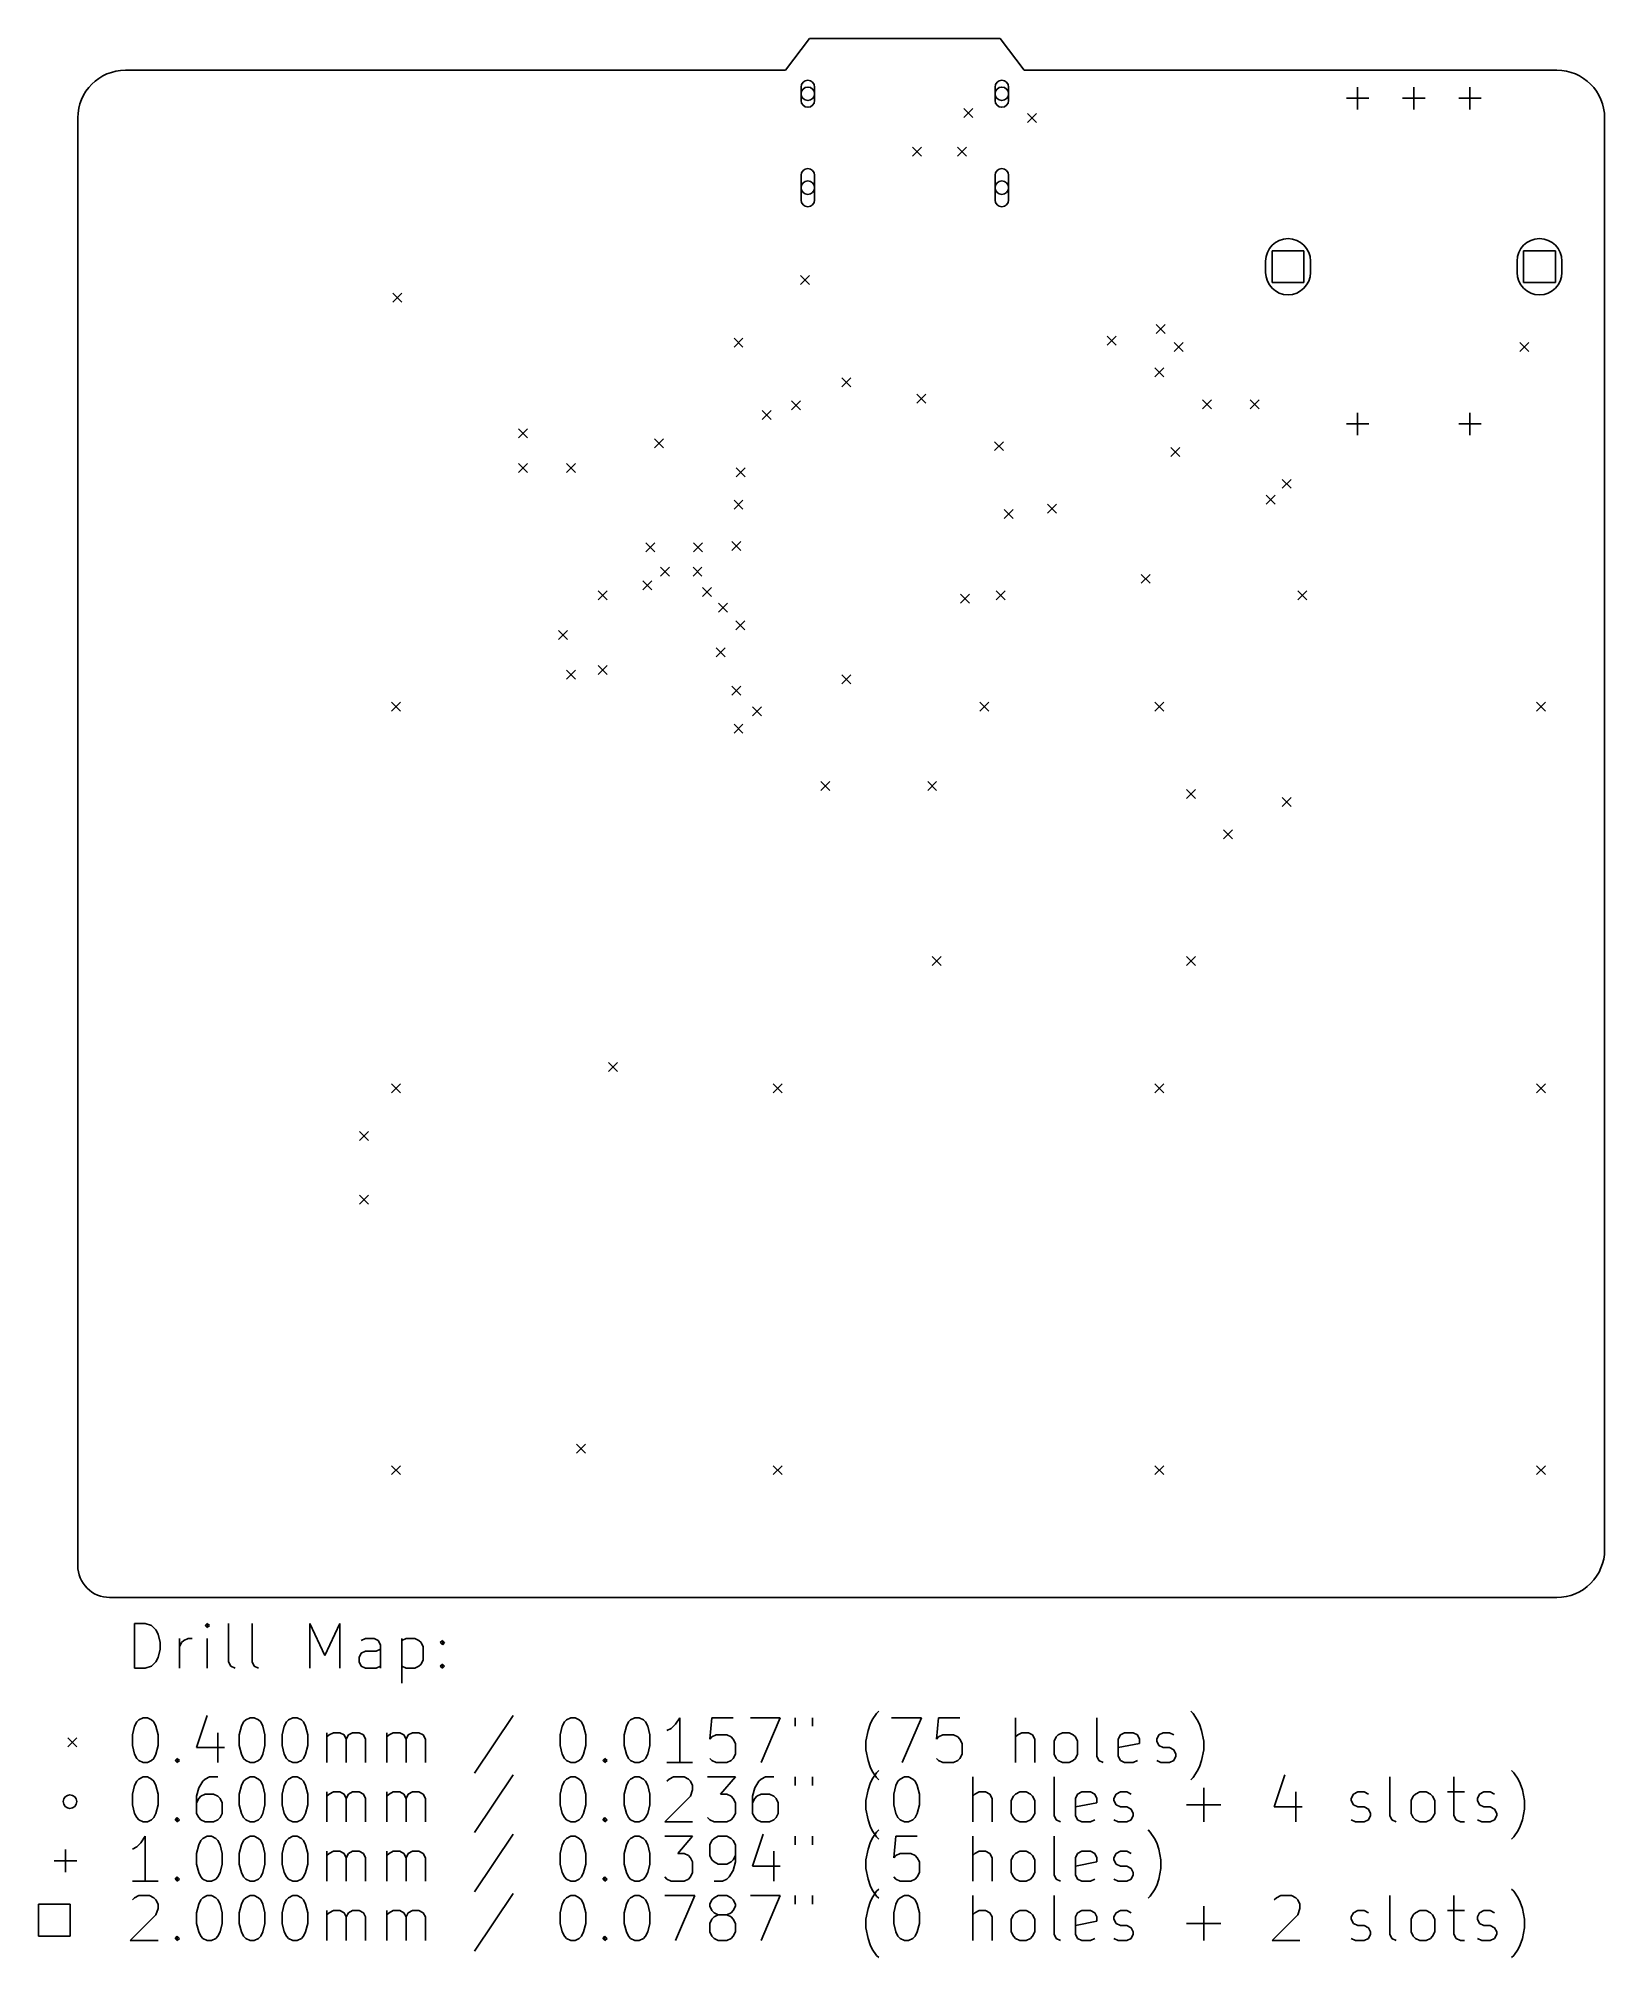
# Model space of a CAD drawing. Extents: x 72.6 to 142.4, y -98.9 to -13.5.
import ezdxf

# ---------------------------------------------------------------- set-up
doc = ezdxf.new("R2010")
doc.units = 0
doc.layers.add('BLACK', color=7, linetype='CONTINUOUS')

msp = doc.modelspace()

# ---------------------------------------------------------------- linework, layer by layer
at = {"layer": 'BLACK', "linetype": 'CONTINUOUS'}
for p, q in [((105.896, -14.875), (106.958, -13.4583)), ((106.958, -13.4583), (115.458, -13.4583)), ((115.458, -13.4583), (116.521, -14.875)), ((76.5, -14.875), (105.542, -14.875)), ((105.896, -14.875), (105.542, -14.875)), ((116.875, -14.875), (116.521, -14.875)), ((116.875, -14.875), (140.25, -14.875)), ((106.588, -15.625), (106.588, -16.225)), ((107.188, -15.625), (107.188, -16.225)), ((115.228, -15.625), (115.228, -16.225)), ((115.828, -15.625), (115.828, -16.225)), ((130.875, -16.125), (131.875, -16.125)), ((131.375, -15.625), (131.375, -16.625)), ((133.375, -16.125), (134.375, -16.125)), ((133.875, -15.625), (133.875, -16.625)), ((135.875, -16.125), (136.875, -16.125)), ((136.375, -15.625), (136.375, -16.625)), ((74.375, -81.4583), (74.375, -17)), ((113.842, -16.5755), (114.242, -16.9755)), ((114.242, -16.5755), (113.842, -16.9755)), ((116.675, -16.8), (117.075, -17.2)), ((117.075, -16.8), (116.675, -17.2)), ((142.375, -17), (142.375, -80.75)), ((111.55, -18.3), (111.95, -18.7)), ((111.95, -18.3), (111.55, -18.7)), ((113.55, -18.3), (113.95, -18.7)), ((113.95, -18.3), (113.55, -18.7)), ((106.588, -19.555), (106.588, -20.655)), ((107.188, -19.555), (107.188, -20.655)), ((115.228, -19.555), (115.228, -20.655)), ((115.828, -19.555), (115.828, -20.655)), ((128.982, -22.9179), (127.568, -22.9179)), ((127.568, -22.9179), (127.568, -24.3321)), ((128.982, -24.3321), (128.982, -22.9179)), ((140.182, -22.9179), (138.768, -22.9179)), ((138.768, -22.9179), (138.768, -24.3321)), ((140.182, -24.3321), (140.182, -22.9179)), ((127.275, -23.375), (127.275, -23.875)), ((129.275, -23.375), (129.275, -23.875)), ((138.475, -23.375), (138.475, -23.875)), ((140.475, -23.375), (140.475, -23.875)), ((106.56, -24.02), (106.96, -24.42)), ((106.96, -24.02), (106.56, -24.42)), ((127.568, -24.3321), (128.982, -24.3321)), ((138.768, -24.3321), (140.182, -24.3321)), ((88.4, -24.8), (88.8, -25.2)), ((88.8, -24.8), (88.4, -25.2)), ((122.4, -26.2), (122.8, -26.6)), ((122.8, -26.2), (122.4, -26.6)), ((103.6, -26.8), (104, -27.2)), ((104, -26.8), (103.6, -27.2)), ((120.217, -26.7167), (120.617, -27.1167)), ((120.617, -26.7167), (120.217, -27.1167)), ((123.2, -27), (123.6, -27.4)), ((123.6, -27), (123.2, -27.4)), ((138.6, -27), (139, -27.4)), ((139, -27), (138.6, -27.4)), ((122.342, -28.1333), (122.742, -28.5333)), ((122.742, -28.1333), (122.342, -28.5333)), ((108.4, -28.5755), (108.8, -28.9755)), ((108.8, -28.5755), (108.4, -28.9755)), ((106.156, -29.5908), (106.556, -29.9908)), ((106.556, -29.5908), (106.156, -29.9908)), ((111.739, -29.3), (112.139, -29.7)), ((112.139, -29.3), (111.739, -29.7)), ((124.467, -29.55), (124.867, -29.95)), ((124.867, -29.55), (124.467, -29.95)), ((126.592, -29.55), (126.992, -29.95)), ((126.992, -29.55), (126.592, -29.95)), ((104.849, -30.02), (105.249, -30.42)), ((105.249, -30.02), (104.849, -30.42)), ((130.875, -30.625), (131.875, -30.625)), ((131.375, -30.125), (131.375, -31.125)), ((135.875, -30.625), (136.875, -30.625)), ((136.375, -30.125), (136.375, -31.125)), ((94.0083, -30.8378), (94.4083, -31.2378)), ((94.4083, -30.8378), (94.0083, -31.2378)), ((100.062, -31.2877), (100.462, -31.6877)), ((100.462, -31.2877), (100.062, -31.6877)), ((115.2, -31.4145), (115.6, -31.8145)), ((115.6, -31.4145), (115.2, -31.8145)), ((94.0083, -32.3833), (94.4083, -32.7833)), ((94.4083, -32.3833), (94.0083, -32.7833)), ((96.1333, -32.3833), (96.5333, -32.7833)), ((96.5333, -32.3833), (96.1333, -32.7833)), ((123.05, -31.675), (123.45, -32.075)), ((123.45, -31.675), (123.05, -32.075)), ((103.7, -32.5755), (104.1, -32.9755)), ((104.1, -32.5755), (103.7, -32.9755)), ((128.008, -33.0917), (128.408, -33.4917)), ((128.408, -33.0917), (128.008, -33.4917)), ((103.6, -34.0245), (104, -34.4245)), ((104, -34.0245), (103.6, -34.4245)), ((127.3, -33.8), (127.7, -34.2)), ((127.7, -33.8), (127.3, -34.2)), ((115.638, -34.4384), (116.038, -34.8384)), ((116.038, -34.4384), (115.638, -34.8384)), ((117.56, -34.2), (117.96, -34.6)), ((117.96, -34.2), (117.56, -34.6)), ((103.504, -35.8615), (103.904, -36.2615)), ((103.904, -35.8615), (103.504, -36.2615)), ((99.675, -35.925), (100.075, -36.325)), ((100.075, -35.925), (99.675, -36.325)), ((101.8, -35.925), (102.2, -36.325)), ((102.2, -35.925), (101.8, -36.325)), ((100.325, -37), (100.725, -37.4)), ((100.725, -37), (100.325, -37.4)), ((101.774, -37), (102.174, -37.4)), ((102.174, -37), (101.774, -37.4)), ((121.734, -37.3213), (122.134, -37.7213)), ((122.134, -37.3213), (121.734, -37.7213)), ((97.55, -38.05), (97.95, -38.45)), ((97.95, -38.05), (97.55, -38.45)), ((99.5354, -37.6122), (99.9354, -38.0122)), ((99.9354, -37.6122), (99.5354, -38.0122)), ((102.197, -37.9057), (102.597, -38.3057)), ((102.597, -37.9057), (102.197, -38.3057)), ((113.684, -38.2082), (114.084, -38.6082)), ((114.084, -38.2082), (113.684, -38.6082)), ((115.274, -38.05), (115.674, -38.45)), ((115.674, -38.05), (115.274, -38.45)), ((128.717, -38.05), (129.117, -38.45)), ((129.117, -38.05), (128.717, -38.45)), ((102.904, -38.6124), (103.304, -39.0124)), ((103.304, -38.6124), (102.904, -39.0124)), ((95.7845, -39.8262), (96.1845, -40.2262)), ((96.1845, -39.8262), (95.7845, -40.2262)), ((103.688, -39.396), (104.088, -39.796)), ((104.088, -39.396), (103.688, -39.796)), ((102.8, -40.6), (103.2, -41)), ((103.2, -40.6), (102.8, -41)), ((96.1333, -41.5916), (96.5333, -41.9916)), ((96.5333, -41.5916), (96.1333, -41.9916)), ((97.55, -41.375), (97.95, -41.775)), ((97.95, -41.375), (97.55, -41.775)), ((108.4, -41.8), (108.8, -42.2)), ((108.8, -41.8), (108.4, -42.2)), ((103.505, -42.2946), (103.905, -42.6946)), ((103.905, -42.2946), (103.505, -42.6946)), ((88.3416, -43.0083), (88.7416, -43.4083)), ((88.7416, -43.0083), (88.3416, -43.4083)), ((104.426, -43.2154), (104.826, -43.6154)), ((104.826, -43.2154), (104.426, -43.6154)), ((114.55, -43.0084), (114.95, -43.4084)), ((114.95, -43.0084), (114.55, -43.4084)), ((122.342, -43.0083), (122.742, -43.4083)), ((122.742, -43.0083), (122.342, -43.4083)), ((139.342, -43.0083), (139.742, -43.4083)), ((139.742, -43.0083), (139.342, -43.4083)), ((103.6, -44), (104, -44.4)), ((104, -44), (103.6, -44.4)), ((107.467, -46.55), (107.867, -46.95)), ((107.867, -46.55), (107.467, -46.95)), ((112.225, -46.55), (112.625, -46.95)), ((112.625, -46.55), (112.225, -46.95)), ((123.758, -46.901), (124.158, -47.301)), ((124.158, -46.901), (123.758, -47.301)), ((128.008, -47.2584), (128.408, -47.6584)), ((128.408, -47.2584), (128.008, -47.6584)), ((125.4, -48.6995), (125.8, -49.0995)), ((125.8, -48.6995), (125.4, -49.0995)), ((112.425, -54.3416), (112.825, -54.7416)), ((112.825, -54.3416), (112.425, -54.7416)), ((123.758, -54.3416), (124.158, -54.7416)), ((124.158, -54.3416), (123.758, -54.7416)), ((98.0088, -59.0505), (98.4088, -59.4505)), ((98.4088, -59.0505), (98.0088, -59.4505)), ((88.3416, -60.0083), (88.7416, -60.4083)), ((88.7416, -60.0083), (88.3416, -60.4083)), ((105.342, -60.0083), (105.742, -60.4083)), ((105.742, -60.0083), (105.342, -60.4083)), ((122.342, -60.0083), (122.742, -60.4083)), ((122.742, -60.0083), (122.342, -60.4083)), ((139.342, -60.0083), (139.742, -60.4083)), ((139.742, -60.0083), (139.342, -60.4083)), ((86.925, -62.1333), (87.325, -62.5333)), ((87.325, -62.1333), (86.925, -62.5333)), ((86.925, -64.9666), (87.325, -65.3666)), ((87.325, -64.9666), (86.925, -65.3666)), ((96.5921, -76.0504), (96.9921, -76.4504)), ((96.9921, -76.0504), (96.5921, -76.4504)), ((88.3416, -77.0083), (88.7416, -77.4083)), ((88.7416, -77.0083), (88.3416, -77.4083)), ((105.342, -77.0083), (105.742, -77.4083)), ((105.742, -77.0083), (105.342, -77.4083)), ((122.342, -77.0083), (122.742, -77.4083)), ((122.742, -77.0083), (122.342, -77.4083)), ((139.342, -77.0083), (139.742, -77.4083)), ((139.742, -77.0083), (139.342, -77.4083)), ((140.25, -82.875), (75.7916, -82.875)), ((76.9012, -86.0297), (76.9012, -84.0297)), ((76.9012, -84.0297), (77.3773, -84.0297)), ((77.3773, -84.0297), (77.6631, -84.125)), ((77.6631, -84.125), (77.8535, -84.3154)), ((77.8535, -84.3154), (77.9488, -84.5059)), ((77.9488, -84.5059), (78.044, -84.8869)), ((80.1392, -84.0297), (80.044, -84.125)), ((80.044, -84.125), (80.1392, -84.2202)), ((80.2345, -84.125), (80.1392, -84.0297)), ((80.1392, -84.0297), (80.1392, -84.2202)), ((80.1392, -84.2202), (80.2345, -84.125)), ((81.0916, -85.744), (81.0916, -84.0297)), ((82.1392, -85.744), (82.1392, -84.0297)), ((84.7107, -86.0297), (84.7107, -84.0297)), ((84.7107, -84.0297), (85.3773, -85.4583)), ((85.3773, -85.4583), (86.044, -84.0297)), ((86.044, -84.0297), (86.044, -86.0297)), ((78.044, -85.1726), (77.9488, -85.5535)), ((78.044, -84.8869), (78.044, -85.1726)), ((78.9012, -86.0297), (78.9012, -84.6964)), ((78.9012, -85.0773), (78.9964, -84.8869)), ((78.9964, -84.8869), (79.0916, -84.7916)), ((79.0916, -84.7916), (79.2821, -84.6964)), ((79.2821, -84.6964), (79.4726, -84.6964)), ((80.1392, -86.0297), (80.1392, -84.6964)), ((86.9012, -85.5535), (86.9964, -85.3631)), ((87.1869, -84.6964), (86.9964, -84.7916)), ((86.9964, -85.3631), (87.1869, -85.2678)), ((87.5678, -84.6964), (87.1869, -84.6964)), ((87.1869, -85.2678), (87.6631, -85.2678)), ((87.7583, -84.7916), (87.5678, -84.6964)), ((87.6631, -85.2678), (87.8535, -85.1726)), ((87.8535, -84.9821), (87.7583, -84.7916)), ((87.8535, -86.0297), (87.8535, -84.9821)), ((88.8059, -84.6964), (88.8059, -86.6964)), ((88.8059, -84.7916), (88.9964, -84.6964)), ((88.9964, -84.6964), (89.3773, -84.6964)), ((89.3773, -84.6964), (89.5678, -84.7916)), ((89.5678, -84.7916), (89.6631, -84.8869)), ((89.6631, -84.8869), (89.7583, -85.0773)), ((89.7583, -85.0773), (89.7583, -85.6488)), ((90.5202, -84.8869), (90.6154, -84.7916)), ((90.6154, -84.9821), (90.5202, -84.8869)), ((90.6154, -84.7916), (90.7107, -84.8869)), ((90.6154, -84.7916), (90.6154, -84.9821)), ((90.7107, -84.8869), (90.6154, -84.9821)), ((77.3773, -86.0297), (76.9012, -86.0297)), ((77.6631, -85.9345), (77.3773, -86.0297)), ((77.8535, -85.744), (77.6631, -85.9345)), ((77.9488, -85.5535), (77.8535, -85.744)), ((81.1869, -85.9345), (81.0916, -85.744)), ((81.3773, -86.0297), (81.1869, -85.9345)), ((82.2345, -85.9345), (82.1392, -85.744)), ((82.425, -86.0297), (82.2345, -85.9345)), ((86.9012, -85.744), (86.9012, -85.5535)), ((86.9964, -85.9345), (86.9012, -85.744)), ((87.1869, -86.0297), (86.9964, -85.9345)), ((87.6631, -86.0297), (87.1869, -86.0297)), ((87.8535, -85.9345), (87.6631, -86.0297)), ((88.9964, -86.0297), (88.8059, -85.9345)), ((89.3773, -86.0297), (88.9964, -86.0297)), ((89.5678, -85.9345), (89.3773, -86.0297)), ((89.6631, -85.8392), (89.5678, -85.9345)), ((89.7583, -85.6488), (89.6631, -85.8392)), ((90.5202, -85.9345), (90.6154, -85.8392)), ((90.6154, -86.0297), (90.5202, -85.9345)), ((90.6154, -85.8392), (90.7107, -85.9345)), ((90.6154, -85.8392), (90.6154, -86.0297)), ((90.7107, -85.9345), (90.6154, -86.0297)), ((109.949, -88.0392), (110.044, -87.944)), ((124.044, -88.0392), (123.949, -87.944)), ((76.8059, -88.9916), (76.9012, -88.6107)), ((76.9012, -88.6107), (76.9964, -88.4202)), ((76.9964, -88.4202), (77.0916, -88.325)), ((77.0916, -88.325), (77.2821, -88.2297)), ((77.2821, -88.2297), (77.4726, -88.2297)), ((77.4726, -88.2297), (77.6631, -88.325)), ((77.6631, -88.325), (77.7583, -88.4202)), ((77.7583, -88.4202), (77.8535, -88.6107)), ((77.8535, -88.6107), (77.9488, -88.9916)), ((80.1392, -88.1345), (79.6631, -89.5631)), ((81.5678, -88.9916), (81.6631, -88.6107)), ((81.6631, -88.6107), (81.7583, -88.4202)), ((81.7583, -88.4202), (81.8535, -88.325)), ((81.8535, -88.325), (82.044, -88.2297)), ((82.044, -88.2297), (82.2345, -88.2297)), ((82.2345, -88.2297), (82.425, -88.325)), ((82.425, -88.325), (82.5202, -88.4202)), ((82.5202, -88.4202), (82.6154, -88.6107)), ((82.6154, -88.6107), (82.7107, -88.9916)), ((83.4726, -88.9916), (83.5678, -88.6107)), ((83.5678, -88.6107), (83.6631, -88.4202)), ((83.6631, -88.4202), (83.7583, -88.325)), ((83.7583, -88.325), (83.9488, -88.2297)), ((83.9488, -88.2297), (84.1392, -88.2297)), ((84.1392, -88.2297), (84.3297, -88.325)), ((84.3297, -88.325), (84.425, -88.4202)), ((84.425, -88.4202), (84.5202, -88.6107)), ((84.5202, -88.6107), (84.6154, -88.9916)), ((93.7583, -88.1345), (92.044, -90.7059)), ((95.8535, -88.9916), (95.9488, -88.6107)), ((95.9488, -88.6107), (96.044, -88.4202)), ((96.044, -88.4202), (96.1392, -88.325)), ((96.1392, -88.325), (96.3297, -88.2297)), ((96.3297, -88.2297), (96.5202, -88.2297)), ((96.5202, -88.2297), (96.7107, -88.325)), ((96.7107, -88.325), (96.8059, -88.4202)), ((96.8059, -88.4202), (96.9012, -88.6107)), ((96.9012, -88.6107), (96.9964, -88.9916)), ((98.7107, -88.9916), (98.8059, -88.6107)), ((98.8059, -88.6107), (98.9012, -88.4202)), ((98.9012, -88.4202), (98.9964, -88.325)), ((98.9964, -88.325), (99.1869, -88.2297)), ((99.1869, -88.2297), (99.3773, -88.2297)), ((99.3773, -88.2297), (99.5678, -88.325)), ((99.5678, -88.325), (99.6631, -88.4202)), ((99.6631, -88.4202), (99.7583, -88.6107)), ((99.7583, -88.6107), (99.8535, -88.9916)), ((100.806, -88.7059), (100.615, -88.8012)), ((100.996, -88.5154), (100.806, -88.7059)), ((101.187, -88.2297), (100.996, -88.5154)), ((101.187, -90.2297), (101.187, -88.2297)), ((102.615, -88.2297), (102.52, -89.1821)), ((103.568, -88.2297), (102.615, -88.2297)), ((104.33, -88.2297), (105.663, -88.2297)), ((105.663, -88.2297), (104.806, -90.2297)), ((106.33, -88.2297), (106.33, -88.6107)), ((107.092, -88.2297), (107.092, -88.6107)), ((109.473, -89.2773), (109.568, -88.8012)), ((109.568, -88.8012), (109.663, -88.5154)), ((109.663, -88.5154), (109.758, -88.325)), ((109.758, -88.325), (109.949, -88.0392)), ((110.615, -88.2297), (111.949, -88.2297)), ((111.949, -88.2297), (111.092, -90.2297)), ((112.711, -88.2297), (112.615, -89.1821)), ((113.663, -88.2297), (112.711, -88.2297)), ((116.139, -90.2297), (116.139, -88.2297)), ((119.758, -89.944), (119.758, -88.2297)), ((124.234, -88.325), (124.044, -88.0392)), ((124.33, -88.5154), (124.234, -88.325)), ((124.425, -88.8012), (124.33, -88.5154)), ((124.52, -89.2773), (124.425, -88.8012)), ((73.925, -89.125), (74.325, -89.525)), ((74.325, -89.125), (73.925, -89.525)), ((76.8059, -89.4678), (76.8059, -88.9916)), ((76.9012, -89.8488), (76.8059, -89.4678)), ((77.9488, -89.4678), (77.8535, -89.8488)), ((77.9488, -88.9916), (77.9488, -89.4678)), ((79.6631, -89.5631), (80.9012, -89.5631)), ((80.6154, -88.8964), (80.6154, -90.2297)), ((81.5678, -89.4678), (81.5678, -88.9916)), ((81.6631, -89.8488), (81.5678, -89.4678)), ((82.7107, -89.4678), (82.6154, -89.8488)), ((82.7107, -88.9916), (82.7107, -89.4678)), ((83.4726, -89.4678), (83.4726, -88.9916)), ((83.5678, -89.8488), (83.4726, -89.4678)), ((84.6154, -89.4678), (84.5202, -89.8488)), ((84.6154, -88.9916), (84.6154, -89.4678)), ((85.4726, -90.2297), (85.4726, -88.8964)), ((85.4726, -89.0869), (85.5678, -88.9916)), ((85.5678, -88.9916), (85.7583, -88.8964)), ((85.7583, -88.8964), (86.044, -88.8964)), ((86.044, -88.8964), (86.2345, -88.9916)), ((86.2345, -88.9916), (86.3297, -89.1821)), ((86.3297, -89.1821), (86.425, -88.9916)), ((86.3297, -89.1821), (86.3297, -90.2297)), ((86.425, -88.9916), (86.6154, -88.8964)), ((86.6154, -88.8964), (86.9012, -88.8964)), ((86.9012, -88.8964), (87.0916, -88.9916)), ((87.0916, -88.9916), (87.1869, -89.1821)), ((87.1869, -89.1821), (87.1869, -90.2297)), ((88.1392, -90.2297), (88.1392, -88.8964)), ((88.1392, -89.0869), (88.2345, -88.9916)), ((88.2345, -88.9916), (88.425, -88.8964)), ((88.425, -88.8964), (88.7107, -88.8964)), ((88.7107, -88.8964), (88.9012, -88.9916)), ((88.9012, -88.9916), (88.9964, -89.1821)), ((88.9964, -89.1821), (89.0916, -88.9916)), ((88.9964, -89.1821), (88.9964, -90.2297)), ((89.0916, -88.9916), (89.2821, -88.8964)), ((89.2821, -88.8964), (89.5678, -88.8964)), ((89.5678, -88.8964), (89.7583, -88.9916)), ((89.7583, -88.9916), (89.8535, -89.1821)), ((89.8535, -89.1821), (89.8535, -90.2297)), ((95.8535, -89.4678), (95.8535, -88.9916)), ((95.9488, -89.8488), (95.8535, -89.4678)), ((96.9964, -89.4678), (96.9012, -89.8488)), ((96.9964, -88.9916), (96.9964, -89.4678)), ((98.7107, -89.4678), (98.7107, -88.9916)), ((98.8059, -89.8488), (98.7107, -89.4678)), ((99.8535, -89.4678), (99.7583, -89.8488)), ((99.8535, -88.9916), (99.8535, -89.4678)), ((102.52, -89.1821), (102.615, -89.0869)), ((102.615, -89.0869), (102.806, -88.9916)), ((102.806, -88.9916), (103.282, -88.9916)), ((103.282, -88.9916), (103.473, -89.0869)), ((103.473, -89.0869), (103.568, -89.1821)), ((103.568, -89.1821), (103.663, -89.3726)), ((103.663, -89.3726), (103.663, -89.8488)), ((109.473, -89.6583), (109.473, -89.2773)), ((109.568, -90.1345), (109.473, -89.6583)), ((112.615, -89.1821), (112.711, -89.0869)), ((112.711, -89.0869), (112.901, -88.9916)), ((112.901, -88.9916), (113.377, -88.9916)), ((113.377, -88.9916), (113.568, -89.0869)), ((113.568, -89.0869), (113.663, -89.1821)), ((113.663, -89.1821), (113.758, -89.3726)), ((113.758, -89.3726), (113.758, -89.8488)), ((116.234, -88.9916), (116.139, -89.0869)), ((116.425, -88.8964), (116.234, -88.9916)), ((116.711, -88.8964), (116.425, -88.8964)), ((116.901, -88.9916), (116.711, -88.8964)), ((116.996, -89.1821), (116.901, -88.9916)), ((116.996, -90.2297), (116.996, -89.1821)), ((117.854, -89.2773), (117.949, -89.0869)), ((117.854, -89.8488), (117.854, -89.2773)), ((117.949, -89.0869), (118.044, -88.9916)), ((118.044, -88.9916), (118.234, -88.8964)), ((118.234, -88.8964), (118.52, -88.8964)), ((118.52, -88.8964), (118.711, -88.9916)), ((118.711, -88.9916), (118.806, -89.0869)), ((118.806, -89.0869), (118.901, -89.2773)), ((118.901, -89.2773), (118.901, -89.8488)), ((120.711, -89.1821), (120.806, -88.9916)), ((120.711, -89.944), (120.711, -89.1821)), ((121.663, -89.3726), (120.711, -89.5631)), ((120.806, -88.9916), (120.996, -88.8964)), ((120.996, -88.8964), (121.377, -88.8964)), ((121.377, -88.8964), (121.568, -88.9916)), ((121.568, -88.9916), (121.663, -89.1821)), ((121.663, -89.1821), (121.663, -89.3726)), ((122.425, -89.1821), (122.52, -88.9916)), ((122.425, -89.2773), (122.425, -89.1821)), ((122.52, -89.4678), (122.425, -89.2773)), ((122.52, -88.9916), (122.711, -88.8964)), ((122.711, -89.5631), (122.52, -89.4678)), ((122.711, -88.8964), (122.996, -88.8964)), ((122.996, -89.5631), (122.711, -89.5631)), ((122.996, -88.8964), (123.187, -88.9916)), ((123.187, -89.6583), (122.996, -89.5631)), ((123.282, -89.8488), (123.187, -89.6583)), ((124.425, -90.1345), (124.52, -89.6583)), ((124.52, -89.6583), (124.52, -89.2773)), ((76.9964, -90.0392), (76.9012, -89.8488)), ((77.0916, -90.1345), (76.9964, -90.0392)), ((77.2821, -90.2297), (77.0916, -90.1345)), ((77.4726, -90.2297), (77.2821, -90.2297)), ((77.6631, -90.1345), (77.4726, -90.2297)), ((77.7583, -90.0392), (77.6631, -90.1345)), ((77.8535, -89.8488), (77.7583, -90.0392)), ((78.7107, -90.1345), (78.8059, -90.0392)), ((78.8059, -90.2297), (78.7107, -90.1345)), ((78.8059, -90.0392), (78.9012, -90.1345)), ((78.8059, -90.0392), (78.8059, -90.2297)), ((78.9012, -90.1345), (78.8059, -90.2297)), ((81.7583, -90.0392), (81.6631, -89.8488)), ((81.8535, -90.1345), (81.7583, -90.0392)), ((82.044, -90.2297), (81.8535, -90.1345)), ((82.2345, -90.2297), (82.044, -90.2297)), ((82.425, -90.1345), (82.2345, -90.2297)), ((82.5202, -90.0392), (82.425, -90.1345)), ((82.6154, -89.8488), (82.5202, -90.0392)), ((83.6631, -90.0392), (83.5678, -89.8488)), ((83.7583, -90.1345), (83.6631, -90.0392)), ((83.9488, -90.2297), (83.7583, -90.1345)), ((84.1392, -90.2297), (83.9488, -90.2297)), ((84.3297, -90.1345), (84.1392, -90.2297)), ((84.425, -90.0392), (84.3297, -90.1345)), ((84.5202, -89.8488), (84.425, -90.0392)), ((96.044, -90.0392), (95.9488, -89.8488)), ((96.1392, -90.1345), (96.044, -90.0392)), ((96.3297, -90.2297), (96.1392, -90.1345)), ((96.5202, -90.2297), (96.3297, -90.2297)), ((96.7107, -90.1345), (96.5202, -90.2297)), ((96.8059, -90.0392), (96.7107, -90.1345)), ((96.9012, -89.8488), (96.8059, -90.0392)), ((97.7583, -90.1345), (97.8535, -90.0392)), ((97.8535, -90.2297), (97.7583, -90.1345)), ((97.8535, -90.0392), (97.9488, -90.1345)), ((97.8535, -90.0392), (97.8535, -90.2297)), ((97.9488, -90.1345), (97.8535, -90.2297)), ((98.9012, -90.0392), (98.8059, -89.8488)), ((98.9964, -90.1345), (98.9012, -90.0392)), ((99.1869, -90.2297), (98.9964, -90.1345)), ((99.3773, -90.2297), (99.1869, -90.2297)), ((99.5678, -90.1345), (99.3773, -90.2297)), ((99.6631, -90.0392), (99.5678, -90.1345)), ((99.7583, -89.8488), (99.6631, -90.0392)), ((101.758, -90.2297), (100.615, -90.2297)), ((102.615, -90.1345), (102.52, -90.0392)), ((102.806, -90.2297), (102.615, -90.1345)), ((103.282, -90.2297), (102.806, -90.2297)), ((103.473, -90.1345), (103.282, -90.2297)), ((103.568, -90.0392), (103.473, -90.1345)), ((103.663, -89.8488), (103.568, -90.0392)), ((109.663, -90.4202), (109.568, -90.1345)), ((109.758, -90.6107), (109.663, -90.4202)), ((112.711, -90.1345), (112.615, -90.0392)), ((112.901, -90.2297), (112.711, -90.1345)), ((113.377, -90.2297), (112.901, -90.2297)), ((113.568, -90.1345), (113.377, -90.2297)), ((113.663, -90.0392), (113.568, -90.1345)), ((113.758, -89.8488), (113.663, -90.0392)), ((117.949, -90.0392), (117.854, -89.8488)), ((118.044, -90.1345), (117.949, -90.0392)), ((118.234, -90.2297), (118.044, -90.1345)), ((118.52, -90.2297), (118.234, -90.2297)), ((118.711, -90.1345), (118.52, -90.2297)), ((118.806, -90.0392), (118.711, -90.1345)), ((118.901, -89.8488), (118.806, -90.0392)), ((119.854, -90.1345), (119.758, -89.944)), ((120.044, -90.2297), (119.854, -90.1345)), ((120.806, -90.1345), (120.711, -89.944)), ((120.996, -90.2297), (120.806, -90.1345)), ((121.377, -90.2297), (120.996, -90.2297)), ((121.568, -90.1345), (121.377, -90.2297)), ((122.425, -90.1345), (122.615, -90.2297)), ((122.615, -90.2297), (122.996, -90.2297)), ((122.996, -90.2297), (123.187, -90.1345)), ((123.187, -90.1345), (123.282, -89.944)), ((123.282, -89.944), (123.282, -89.8488)), ((124.234, -90.6107), (124.33, -90.4202)), ((124.33, -90.4202), (124.425, -90.1345)), ((76.8059, -91.6316), (76.9012, -91.2507)), ((76.9012, -91.2507), (76.9964, -91.0602)), ((76.9964, -91.0602), (77.0916, -90.965)), ((77.0916, -90.965), (77.2821, -90.8697)), ((77.2821, -90.8697), (77.4726, -90.8697)), ((77.4726, -90.8697), (77.6631, -90.965)), ((77.6631, -90.965), (77.7583, -91.0602)), ((77.7583, -91.0602), (77.8535, -91.2507)), ((77.8535, -91.2507), (77.9488, -91.6316)), ((79.7583, -91.3459), (79.6631, -91.7269)), ((79.9488, -91.0602), (79.7583, -91.3459)), ((80.044, -90.965), (79.9488, -91.0602)), ((80.2345, -90.8697), (80.044, -90.965)), ((80.6154, -90.8697), (80.2345, -90.8697)), ((81.5678, -91.6316), (81.6631, -91.2507)), ((81.6631, -91.2507), (81.7583, -91.0602)), ((81.7583, -91.0602), (81.8535, -90.965)), ((81.8535, -90.965), (82.044, -90.8697)), ((82.044, -90.8697), (82.2345, -90.8697)), ((82.2345, -90.8697), (82.425, -90.965)), ((82.425, -90.965), (82.5202, -91.0602)), ((82.5202, -91.0602), (82.6154, -91.2507)), ((82.6154, -91.2507), (82.7107, -91.6316)), ((83.4726, -91.6316), (83.5678, -91.2507)), ((83.5678, -91.2507), (83.6631, -91.0602)), ((83.6631, -91.0602), (83.7583, -90.965)), ((83.7583, -90.965), (83.9488, -90.8697)), ((83.9488, -90.8697), (84.1392, -90.8697)), ((84.1392, -90.8697), (84.3297, -90.965)), ((84.3297, -90.965), (84.425, -91.0602)), ((84.425, -91.0602), (84.5202, -91.2507)), ((84.5202, -91.2507), (84.6154, -91.6316)), ((93.7583, -90.7745), (92.044, -93.3459)), ((95.8535, -91.6316), (95.9488, -91.2507)), ((95.9488, -91.2507), (96.044, -91.0602)), ((96.044, -91.0602), (96.1392, -90.965)), ((96.1392, -90.965), (96.3297, -90.8697)), ((96.3297, -90.8697), (96.5202, -90.8697)), ((96.5202, -90.8697), (96.7107, -90.965)), ((96.7107, -90.965), (96.8059, -91.0602)), ((96.8059, -91.0602), (96.9012, -91.2507)), ((96.9012, -91.2507), (96.9964, -91.6316)), ((98.7107, -91.6316), (98.8059, -91.2507)), ((98.8059, -91.2507), (98.9012, -91.0602)), ((98.9012, -91.0602), (98.9964, -90.965)), ((98.9964, -90.965), (99.1869, -90.8697)), ((99.1869, -90.8697), (99.3773, -90.8697)), ((99.3773, -90.8697), (99.5678, -90.965)), ((99.5678, -90.965), (99.6631, -91.0602)), ((99.6631, -91.0602), (99.7583, -91.2507)), ((99.7583, -91.2507), (99.8535, -91.6316)), ((100.615, -91.0602), (100.711, -90.965)), ((100.711, -90.965), (100.901, -90.8697)), ((100.901, -90.8697), (101.377, -90.8697)), ((101.377, -90.8697), (101.568, -90.965)), ((101.568, -90.965), (101.663, -91.0602)), ((101.663, -91.0602), (101.758, -91.2507)), ((101.758, -91.2507), (101.758, -91.4412)), ((102.425, -90.8697), (103.663, -90.8697)), ((103.663, -90.8697), (102.996, -91.6316)), ((104.52, -91.3459), (104.425, -91.7269)), ((104.711, -91.0602), (104.52, -91.3459)), ((104.806, -90.965), (104.711, -91.0602)), ((104.996, -90.8697), (104.806, -90.965)), ((105.377, -90.8697), (104.996, -90.8697)), ((106.33, -90.8697), (106.33, -91.2507)), ((107.092, -90.8697), (107.092, -91.2507)), ((109.568, -91.4412), (109.663, -91.1554)), ((109.663, -91.1554), (109.758, -90.965)), ((109.949, -90.8964), (109.758, -90.6107)), ((109.758, -90.965), (109.949, -90.6792)), ((109.949, -90.6792), (110.044, -90.584)), ((110.044, -90.9916), (109.949, -90.8964)), ((110.711, -91.6316), (110.806, -91.2507)), ((110.806, -91.2507), (110.901, -91.0602)), ((110.901, -91.0602), (110.996, -90.965)), ((110.996, -90.965), (111.187, -90.8697)), ((111.187, -90.8697), (111.377, -90.8697)), ((111.377, -90.8697), (111.568, -90.965)), ((111.568, -90.965), (111.663, -91.0602)), ((111.663, -91.0602), (111.758, -91.2507)), ((111.758, -91.2507), (111.854, -91.6316)), ((114.234, -92.8697), (114.234, -90.8697)), ((117.854, -92.584), (117.854, -90.8697)), ((123.949, -90.9916), (124.044, -90.8964)), ((124.044, -90.8964), (124.234, -90.6107)), ((124.52, -92.8697), (124.52, -91.3459)), ((128.139, -90.7745), (127.663, -92.2031)), ((132.806, -92.584), (132.806, -90.8697)), ((135.663, -90.8697), (135.663, -92.584)), ((138.33, -90.6792), (138.234, -90.584)), ((138.52, -90.965), (138.33, -90.6792)), ((138.615, -91.1554), (138.52, -90.965)), ((138.711, -91.4412), (138.615, -91.1554)), ((76.8059, -92.1078), (76.8059, -91.6316)), ((76.9012, -92.4888), (76.8059, -92.1078)), ((77.9488, -92.1078), (77.8535, -92.4888)), ((77.9488, -91.6316), (77.9488, -92.1078)), ((79.6631, -91.7269), (79.6631, -92.4888)), ((79.7583, -91.8221), (79.6631, -92.0126)), ((79.8535, -91.7269), (79.7583, -91.8221)), ((80.044, -91.6316), (79.8535, -91.7269)), ((80.425, -91.6316), (80.044, -91.6316)), ((80.6154, -91.7269), (80.425, -91.6316)), ((80.7107, -91.8221), (80.6154, -91.7269)), ((80.8059, -92.0126), (80.7107, -91.8221)), ((80.8059, -92.4888), (80.8059, -92.0126)), ((81.5678, -92.1078), (81.5678, -91.6316)), ((81.6631, -92.4888), (81.5678, -92.1078)), ((82.7107, -92.1078), (82.6154, -92.4888)), ((82.7107, -91.6316), (82.7107, -92.1078)), ((83.4726, -92.1078), (83.4726, -91.6316)), ((83.5678, -92.4888), (83.4726, -92.1078)), ((84.6154, -92.1078), (84.5202, -92.4888)), ((84.6154, -91.6316), (84.6154, -92.1078)), ((85.4726, -92.8697), (85.4726, -91.5364)), ((85.4726, -91.7269), (85.5678, -91.6316)), ((85.5678, -91.6316), (85.7583, -91.5364)), ((85.7583, -91.5364), (86.044, -91.5364)), ((86.044, -91.5364), (86.2345, -91.6316)), ((86.2345, -91.6316), (86.3297, -91.8221)), ((86.3297, -91.8221), (86.425, -91.6316)), ((86.3297, -91.8221), (86.3297, -92.8697)), ((86.425, -91.6316), (86.6154, -91.5364)), ((86.6154, -91.5364), (86.9012, -91.5364)), ((86.9012, -91.5364), (87.0916, -91.6316)), ((87.0916, -91.6316), (87.1869, -91.8221)), ((87.1869, -91.8221), (87.1869, -92.8697)), ((88.1392, -92.8697), (88.1392, -91.5364)), ((88.1392, -91.7269), (88.2345, -91.6316)), ((88.2345, -91.6316), (88.425, -91.5364)), ((88.425, -91.5364), (88.7107, -91.5364)), ((88.7107, -91.5364), (88.9012, -91.6316)), ((88.9012, -91.6316), (88.9964, -91.8221)), ((88.9964, -91.8221), (89.0916, -91.6316)), ((88.9964, -91.8221), (88.9964, -92.8697)), ((89.0916, -91.6316), (89.2821, -91.5364)), ((89.2821, -91.5364), (89.5678, -91.5364)), ((89.5678, -91.5364), (89.7583, -91.6316)), ((89.7583, -91.6316), (89.8535, -91.8221)), ((89.8535, -91.8221), (89.8535, -92.8697)), ((95.8535, -92.1078), (95.8535, -91.6316)), ((95.9488, -92.4888), (95.8535, -92.1078)), ((96.9964, -92.1078), (96.9012, -92.4888)), ((96.9964, -91.6316), (96.9964, -92.1078)), ((98.7107, -92.1078), (98.7107, -91.6316)), ((98.8059, -92.4888), (98.7107, -92.1078)), ((99.8535, -92.1078), (99.7583, -92.4888)), ((99.8535, -91.6316), (99.8535, -92.1078)), ((101.663, -91.7269), (100.52, -92.8697)), ((101.758, -91.4412), (101.663, -91.7269)), ((102.996, -91.6316), (103.282, -91.6316)), ((103.282, -91.6316), (103.473, -91.7269)), ((103.473, -91.7269), (103.568, -91.8221)), ((103.568, -91.8221), (103.663, -92.0126)), ((103.663, -92.0126), (103.663, -92.4888)), ((104.425, -91.7269), (104.425, -92.4888)), ((104.52, -91.8221), (104.425, -92.0126)), ((104.615, -91.7269), (104.52, -91.8221)), ((104.806, -91.6316), (104.615, -91.7269)), ((105.187, -91.6316), (104.806, -91.6316)), ((105.377, -91.7269), (105.187, -91.6316)), ((105.473, -91.8221), (105.377, -91.7269)), ((105.568, -92.0126), (105.473, -91.8221)), ((105.568, -92.4888), (105.568, -92.0126)), ((109.473, -91.9173), (109.568, -91.4412)), ((109.473, -92.2983), (109.473, -91.9173)), ((110.711, -92.1078), (110.711, -91.6316)), ((110.806, -92.4888), (110.711, -92.1078)), ((111.854, -92.1078), (111.758, -92.4888)), ((111.854, -91.6316), (111.854, -92.1078)), ((114.33, -91.6316), (114.234, -91.7269)), ((114.52, -91.5364), (114.33, -91.6316)), ((114.806, -91.5364), (114.52, -91.5364)), ((114.996, -91.6316), (114.806, -91.5364)), ((115.092, -91.8221), (114.996, -91.6316)), ((115.092, -92.8697), (115.092, -91.8221)), ((115.949, -91.9173), (116.044, -91.7269)), ((115.949, -92.4888), (115.949, -91.9173)), ((116.044, -91.7269), (116.139, -91.6316)), ((116.139, -91.6316), (116.33, -91.5364)), ((116.33, -91.5364), (116.615, -91.5364)), ((116.615, -91.5364), (116.806, -91.6316)), ((116.806, -91.6316), (116.901, -91.7269)), ((116.901, -91.7269), (116.996, -91.9173)), ((116.996, -91.9173), (116.996, -92.4888)), ((118.806, -91.8221), (118.901, -91.6316)), ((118.806, -92.584), (118.806, -91.8221)), ((119.758, -92.0126), (118.806, -92.2031)), ((118.901, -91.6316), (119.092, -91.5364)), ((119.092, -91.5364), (119.473, -91.5364)), ((119.473, -91.5364), (119.663, -91.6316)), ((119.663, -91.6316), (119.758, -91.8221)), ((119.758, -91.8221), (119.758, -92.0126)), ((120.52, -91.8221), (120.615, -91.6316)), ((120.52, -91.9173), (120.52, -91.8221)), ((120.615, -92.1078), (120.52, -91.9173)), ((120.615, -91.6316), (120.806, -91.5364)), ((120.806, -92.2031), (120.615, -92.1078)), ((120.806, -91.5364), (121.092, -91.5364)), ((121.092, -92.2031), (120.806, -92.2031)), ((121.092, -91.5364), (121.282, -91.6316)), ((121.282, -92.2983), (121.092, -92.2031)), ((123.758, -92.1078), (125.282, -92.1078)), ((127.663, -92.2031), (128.901, -92.2031)), ((128.615, -91.5364), (128.615, -92.8697)), ((131.092, -91.8221), (131.187, -91.6316)), ((131.092, -91.9173), (131.092, -91.8221)), ((131.187, -92.1078), (131.092, -91.9173)), ((131.187, -91.6316), (131.377, -91.5364)), ((131.377, -92.2031), (131.187, -92.1078)), ((131.377, -91.5364), (131.663, -91.5364)), ((131.663, -92.2031), (131.377, -92.2031)), ((131.663, -91.5364), (131.854, -91.6316)), ((131.854, -92.2983), (131.663, -92.2031)), ((133.758, -91.9173), (133.854, -91.7269)), ((133.758, -92.4888), (133.758, -91.9173)), ((133.854, -91.7269), (133.949, -91.6316)), ((133.949, -91.6316), (134.139, -91.5364)), ((134.139, -91.5364), (134.425, -91.5364)), ((134.425, -91.5364), (134.615, -91.6316)), ((134.615, -91.6316), (134.711, -91.7269)), ((134.711, -91.7269), (134.806, -91.9173)), ((134.806, -91.9173), (134.806, -92.4888)), ((135.377, -91.5364), (136.139, -91.5364)), ((136.711, -91.8221), (136.806, -91.6316)), ((136.711, -91.9173), (136.711, -91.8221)), ((136.806, -92.1078), (136.711, -91.9173)), ((136.806, -91.6316), (136.996, -91.5364)), ((136.996, -92.2031), (136.806, -92.1078)), ((136.996, -91.5364), (137.282, -91.5364)), ((137.282, -92.2031), (136.996, -92.2031)), ((137.282, -91.5364), (137.473, -91.6316)), ((137.473, -92.2983), (137.282, -92.2031)), ((138.806, -91.9173), (138.711, -91.4412)), ((138.806, -92.2983), (138.806, -91.9173)), ((76.9964, -92.6792), (76.9012, -92.4888)), ((77.0916, -92.7745), (76.9964, -92.6792)), ((77.2821, -92.8697), (77.0916, -92.7745)), ((77.4726, -92.8697), (77.2821, -92.8697)), ((77.6631, -92.7745), (77.4726, -92.8697)), ((77.7583, -92.6792), (77.6631, -92.7745)), ((77.8535, -92.4888), (77.7583, -92.6792)), ((78.7107, -92.7745), (78.8059, -92.6792)), ((78.8059, -92.8697), (78.7107, -92.7745)), ((78.8059, -92.6792), (78.9012, -92.7745)), ((78.8059, -92.6792), (78.8059, -92.8697)), ((78.9012, -92.7745), (78.8059, -92.8697)), ((79.6631, -92.4888), (79.7583, -92.6792)), ((79.7583, -92.6792), (79.8535, -92.7745)), ((79.8535, -92.7745), (80.044, -92.8697)), ((80.044, -92.8697), (80.425, -92.8697)), ((80.425, -92.8697), (80.6154, -92.7745)), ((80.6154, -92.7745), (80.7107, -92.6792)), ((80.7107, -92.6792), (80.8059, -92.4888)), ((81.7583, -92.6792), (81.6631, -92.4888)), ((81.8535, -92.7745), (81.7583, -92.6792)), ((82.044, -92.8697), (81.8535, -92.7745)), ((82.2345, -92.8697), (82.044, -92.8697)), ((82.425, -92.7745), (82.2345, -92.8697)), ((82.5202, -92.6792), (82.425, -92.7745)), ((82.6154, -92.4888), (82.5202, -92.6792)), ((83.6631, -92.6792), (83.5678, -92.4888)), ((83.7583, -92.7745), (83.6631, -92.6792)), ((83.9488, -92.8697), (83.7583, -92.7745)), ((84.1392, -92.8697), (83.9488, -92.8697)), ((84.3297, -92.7745), (84.1392, -92.8697)), ((84.425, -92.6792), (84.3297, -92.7745)), ((84.5202, -92.4888), (84.425, -92.6792)), ((96.044, -92.6792), (95.9488, -92.4888)), ((96.1392, -92.7745), (96.044, -92.6792)), ((96.3297, -92.8697), (96.1392, -92.7745)), ((96.5202, -92.8697), (96.3297, -92.8697)), ((96.7107, -92.7745), (96.5202, -92.8697)), ((96.8059, -92.6792), (96.7107, -92.7745)), ((96.9012, -92.4888), (96.8059, -92.6792)), ((97.7583, -92.7745), (97.8535, -92.6792)), ((97.8535, -92.8697), (97.7583, -92.7745)), ((97.8535, -92.6792), (97.9488, -92.7745)), ((97.8535, -92.6792), (97.8535, -92.8697)), ((97.9488, -92.7745), (97.8535, -92.8697)), ((98.9012, -92.6792), (98.8059, -92.4888)), ((98.9964, -92.7745), (98.9012, -92.6792)), ((99.1869, -92.8697), (98.9964, -92.7745)), ((99.3773, -92.8697), (99.1869, -92.8697)), ((99.5678, -92.7745), (99.3773, -92.8697)), ((99.6631, -92.6792), (99.5678, -92.7745)), ((99.7583, -92.4888), (99.6631, -92.6792)), ((100.52, -92.8697), (101.758, -92.8697)), ((102.52, -92.7745), (102.425, -92.6792)), ((102.711, -92.8697), (102.52, -92.7745)), ((103.282, -92.8697), (102.711, -92.8697)), ((103.473, -92.7745), (103.282, -92.8697)), ((103.568, -92.6792), (103.473, -92.7745)), ((103.663, -92.4888), (103.568, -92.6792)), ((104.425, -92.4888), (104.52, -92.6792)), ((104.52, -92.6792), (104.615, -92.7745)), ((104.615, -92.7745), (104.806, -92.8697)), ((104.806, -92.8697), (105.187, -92.8697)), ((105.187, -92.8697), (105.377, -92.7745)), ((105.377, -92.7745), (105.473, -92.6792)), ((105.473, -92.6792), (105.568, -92.4888)), ((109.568, -92.7745), (109.473, -92.2983)), ((109.663, -93.0602), (109.568, -92.7745)), ((109.758, -93.2507), (109.663, -93.0602)), ((110.901, -92.6792), (110.806, -92.4888)), ((110.996, -92.7745), (110.901, -92.6792)), ((111.187, -92.8697), (110.996, -92.7745)), ((111.377, -92.8697), (111.187, -92.8697)), ((111.568, -92.7745), (111.377, -92.8697)), ((111.663, -92.6792), (111.568, -92.7745)), ((111.758, -92.4888), (111.663, -92.6792)), ((116.044, -92.6792), (115.949, -92.4888)), ((116.139, -92.7745), (116.044, -92.6792)), ((116.33, -92.8697), (116.139, -92.7745)), ((116.615, -92.8697), (116.33, -92.8697)), ((116.806, -92.7745), (116.615, -92.8697)), ((116.901, -92.6792), (116.806, -92.7745)), ((116.996, -92.4888), (116.901, -92.6792)), ((117.949, -92.7745), (117.854, -92.584)), ((118.139, -92.8697), (117.949, -92.7745)), ((118.901, -92.7745), (118.806, -92.584)), ((119.092, -92.8697), (118.901, -92.7745)), ((119.473, -92.8697), (119.092, -92.8697)), ((119.663, -92.7745), (119.473, -92.8697)), ((120.52, -92.7745), (120.711, -92.8697)), ((120.711, -92.8697), (121.092, -92.8697)), ((121.092, -92.8697), (121.282, -92.7745)), ((121.377, -92.4888), (121.282, -92.2983)), ((121.282, -92.7745), (121.377, -92.584)), ((121.377, -92.584), (121.377, -92.4888)), ((131.092, -92.7745), (131.282, -92.8697)), ((131.282, -92.8697), (131.663, -92.8697)), ((131.663, -92.8697), (131.854, -92.7745)), ((131.949, -92.4888), (131.854, -92.2983)), ((131.854, -92.7745), (131.949, -92.584)), ((131.949, -92.584), (131.949, -92.4888)), ((132.901, -92.7745), (132.806, -92.584)), ((133.092, -92.8697), (132.901, -92.7745)), ((133.854, -92.6792), (133.758, -92.4888)), ((133.949, -92.7745), (133.854, -92.6792)), ((134.139, -92.8697), (133.949, -92.7745)), ((134.425, -92.8697), (134.139, -92.8697)), ((134.615, -92.7745), (134.425, -92.8697)), ((134.711, -92.6792), (134.615, -92.7745)), ((134.806, -92.4888), (134.711, -92.6792)), ((135.663, -92.584), (135.758, -92.7745)), ((135.758, -92.7745), (135.949, -92.8697)), ((135.949, -92.8697), (136.139, -92.8697)), ((136.711, -92.7745), (136.901, -92.8697)), ((136.901, -92.8697), (137.282, -92.8697)), ((137.282, -92.8697), (137.473, -92.7745)), ((137.568, -92.4888), (137.473, -92.2983)), ((137.473, -92.7745), (137.568, -92.584)), ((137.568, -92.584), (137.568, -92.4888)), ((138.52, -93.2507), (138.615, -93.0602)), ((138.615, -93.0602), (138.711, -92.7745)), ((138.711, -92.7745), (138.806, -92.2983)), ((76.9964, -93.9859), (76.8059, -94.0812)), ((77.1869, -93.7954), (76.9964, -93.9859)), ((77.3773, -93.5097), (77.1869, -93.7954)), ((77.3773, -95.5097), (77.3773, -93.5097)), ((79.6631, -94.2716), (79.7583, -93.8907)), ((79.7583, -93.8907), (79.8535, -93.7002)), ((79.8535, -93.7002), (79.9488, -93.605)), ((79.9488, -93.605), (80.1392, -93.5097)), ((80.1392, -93.5097), (80.3297, -93.5097)), ((80.3297, -93.5097), (80.5202, -93.605)), ((80.5202, -93.605), (80.6154, -93.7002)), ((80.6154, -93.7002), (80.7107, -93.8907)), ((80.7107, -93.8907), (80.8059, -94.2716)), ((81.5678, -94.2716), (81.6631, -93.8907)), ((81.6631, -93.8907), (81.7583, -93.7002)), ((81.7583, -93.7002), (81.8535, -93.605)), ((81.8535, -93.605), (82.044, -93.5097)), ((82.044, -93.5097), (82.2345, -93.5097)), ((82.2345, -93.5097), (82.425, -93.605)), ((82.425, -93.605), (82.5202, -93.7002)), ((82.5202, -93.7002), (82.6154, -93.8907)), ((82.6154, -93.8907), (82.7107, -94.2716)), ((83.4726, -94.2716), (83.5678, -93.8907)), ((83.5678, -93.8907), (83.6631, -93.7002)), ((83.6631, -93.7002), (83.7583, -93.605)), ((83.7583, -93.605), (83.9488, -93.5097)), ((83.9488, -93.5097), (84.1392, -93.5097)), ((84.1392, -93.5097), (84.3297, -93.605)), ((84.3297, -93.605), (84.425, -93.7002)), ((84.425, -93.7002), (84.5202, -93.8907)), ((84.5202, -93.8907), (84.6154, -94.2716)), ((93.7583, -93.4145), (92.044, -95.9859)), ((95.8535, -94.2716), (95.9488, -93.8907)), ((95.9488, -93.8907), (96.044, -93.7002)), ((96.044, -93.7002), (96.1392, -93.605)), ((96.1392, -93.605), (96.3297, -93.5097)), ((96.3297, -93.5097), (96.5202, -93.5097)), ((96.5202, -93.5097), (96.7107, -93.605)), ((96.7107, -93.605), (96.8059, -93.7002)), ((96.8059, -93.7002), (96.9012, -93.8907)), ((96.9012, -93.8907), (96.9964, -94.2716)), ((98.7107, -94.2716), (98.8059, -93.8907)), ((98.8059, -93.8907), (98.9012, -93.7002)), ((98.9012, -93.7002), (98.9964, -93.605)), ((98.9964, -93.605), (99.1869, -93.5097)), ((99.1869, -93.5097), (99.3773, -93.5097)), ((99.3773, -93.5097), (99.5678, -93.605)), ((99.5678, -93.605), (99.6631, -93.7002)), ((99.6631, -93.7002), (99.7583, -93.8907)), ((99.7583, -93.8907), (99.8535, -94.2716)), ((100.52, -93.5097), (101.758, -93.5097)), ((101.758, -93.5097), (101.092, -94.2716)), ((102.615, -93.7002), (102.52, -93.8907)), ((102.52, -93.8907), (102.52, -94.3669)), ((102.711, -93.605), (102.615, -93.7002)), ((102.901, -93.5097), (102.711, -93.605)), ((103.282, -93.5097), (102.901, -93.5097)), ((103.473, -93.605), (103.282, -93.5097)), ((103.568, -93.7002), (103.473, -93.605)), ((103.663, -93.8907), (103.568, -93.7002)), ((103.663, -94.6526), (103.663, -93.8907)), ((104.901, -93.4145), (104.425, -94.8431)), ((106.33, -93.5097), (106.33, -93.8907)), ((107.092, -93.5097), (107.092, -93.8907)), ((109.568, -94.0812), (109.663, -93.7954)), ((109.663, -93.7954), (109.758, -93.605)), ((109.949, -93.5364), (109.758, -93.2507)), ((109.758, -93.605), (109.949, -93.3192)), ((109.949, -93.3192), (110.044, -93.224)), ((110.044, -93.6316), (109.949, -93.5364)), ((110.806, -93.5097), (110.711, -94.4621)), ((111.758, -93.5097), (110.806, -93.5097)), ((114.234, -95.5097), (114.234, -93.5097)), ((117.854, -95.224), (117.854, -93.5097)), ((122.139, -93.3192), (122.044, -93.224)), ((122.33, -93.605), (122.139, -93.3192)), ((122.425, -93.7954), (122.33, -93.605)), ((122.52, -94.0812), (122.425, -93.7954)), ((138.234, -93.6316), (138.33, -93.5364)), ((138.33, -93.5364), (138.52, -93.2507)), ((73.325, -94.605), (74.325, -94.605)), ((73.825, -94.105), (73.825, -95.105)), ((79.6631, -94.7478), (79.6631, -94.2716)), ((79.7583, -95.1288), (79.6631, -94.7478)), ((80.8059, -94.7478), (80.7107, -95.1288)), ((80.8059, -94.2716), (80.8059, -94.7478)), ((81.5678, -94.7478), (81.5678, -94.2716)), ((81.6631, -95.1288), (81.5678, -94.7478)), ((82.7107, -94.7478), (82.6154, -95.1288)), ((82.7107, -94.2716), (82.7107, -94.7478)), ((83.4726, -94.7478), (83.4726, -94.2716)), ((83.5678, -95.1288), (83.4726, -94.7478)), ((84.6154, -94.7478), (84.5202, -95.1288)), ((84.6154, -94.2716), (84.6154, -94.7478)), ((85.4726, -95.5097), (85.4726, -94.1764)), ((85.4726, -94.3669), (85.5678, -94.2716)), ((85.5678, -94.2716), (85.7583, -94.1764)), ((85.7583, -94.1764), (86.044, -94.1764)), ((86.044, -94.1764), (86.2345, -94.2716)), ((86.2345, -94.2716), (86.3297, -94.4621)), ((86.3297, -94.4621), (86.425, -94.2716)), ((86.3297, -94.4621), (86.3297, -95.5097)), ((86.425, -94.2716), (86.6154, -94.1764)), ((86.6154, -94.1764), (86.9012, -94.1764)), ((86.9012, -94.1764), (87.0916, -94.2716)), ((87.0916, -94.2716), (87.1869, -94.4621)), ((87.1869, -94.4621), (87.1869, -95.5097)), ((88.1392, -95.5097), (88.1392, -94.1764)), ((88.1392, -94.3669), (88.2345, -94.2716)), ((88.2345, -94.2716), (88.425, -94.1764)), ((88.425, -94.1764), (88.7107, -94.1764)), ((88.7107, -94.1764), (88.9012, -94.2716)), ((88.9012, -94.2716), (88.9964, -94.4621)), ((88.9964, -94.4621), (89.0916, -94.2716)), ((88.9964, -94.4621), (88.9964, -95.5097)), ((89.0916, -94.2716), (89.2821, -94.1764)), ((89.2821, -94.1764), (89.5678, -94.1764)), ((89.5678, -94.1764), (89.7583, -94.2716)), ((89.7583, -94.2716), (89.8535, -94.4621)), ((89.8535, -94.4621), (89.8535, -95.5097)), ((95.8535, -94.7478), (95.8535, -94.2716)), ((95.9488, -95.1288), (95.8535, -94.7478)), ((96.9964, -94.7478), (96.9012, -95.1288)), ((96.9964, -94.2716), (96.9964, -94.7478)), ((98.7107, -94.7478), (98.7107, -94.2716)), ((98.8059, -95.1288), (98.7107, -94.7478)), ((99.8535, -94.7478), (99.7583, -95.1288)), ((99.8535, -94.2716), (99.8535, -94.7478)), ((101.092, -94.2716), (101.377, -94.2716)), ((101.377, -94.2716), (101.568, -94.3669)), ((101.568, -94.3669), (101.663, -94.4621)), ((101.663, -94.4621), (101.758, -94.6526)), ((101.758, -94.6526), (101.758, -95.1288)), ((102.52, -94.3669), (102.615, -94.5573)), ((102.615, -94.5573), (102.711, -94.6526)), ((102.711, -94.6526), (102.901, -94.7478)), ((102.901, -94.7478), (103.282, -94.7478)), ((103.282, -94.7478), (103.473, -94.6526)), ((103.473, -94.6526), (103.568, -94.5573)), ((103.568, -94.5573), (103.663, -94.3669)), ((103.568, -95.0335), (103.663, -94.6526)), ((104.425, -94.8431), (105.663, -94.8431)), ((105.377, -94.1764), (105.377, -95.5097)), ((109.473, -94.5573), (109.568, -94.0812)), ((109.473, -94.9383), (109.473, -94.5573)), ((110.711, -94.4621), (110.806, -94.3669)), ((110.806, -94.3669), (110.996, -94.2716)), ((110.996, -94.2716), (111.473, -94.2716)), ((111.473, -94.2716), (111.663, -94.3669)), ((111.663, -94.3669), (111.758, -94.4621)), ((111.758, -94.4621), (111.854, -94.6526)), ((111.854, -94.6526), (111.854, -95.1288)), ((114.33, -94.2716), (114.234, -94.3669)), ((114.52, -94.1764), (114.33, -94.2716)), ((114.806, -94.1764), (114.52, -94.1764)), ((114.996, -94.2716), (114.806, -94.1764)), ((115.092, -94.4621), (114.996, -94.2716)), ((115.092, -95.5097), (115.092, -94.4621)), ((115.949, -94.5573), (116.044, -94.3669)), ((115.949, -95.1288), (115.949, -94.5573)), ((116.044, -94.3669), (116.139, -94.2716)), ((116.139, -94.2716), (116.33, -94.1764)), ((116.33, -94.1764), (116.615, -94.1764)), ((116.615, -94.1764), (116.806, -94.2716)), ((116.806, -94.2716), (116.901, -94.3669)), ((116.901, -94.3669), (116.996, -94.5573)), ((116.996, -94.5573), (116.996, -95.1288)), ((118.806, -94.4621), (118.901, -94.2716)), ((118.806, -95.224), (118.806, -94.4621)), ((119.758, -94.6526), (118.806, -94.8431)), ((118.901, -94.2716), (119.092, -94.1764)), ((119.092, -94.1764), (119.473, -94.1764)), ((119.473, -94.1764), (119.663, -94.2716)), ((119.663, -94.2716), (119.758, -94.4621)), ((119.758, -94.4621), (119.758, -94.6526)), ((120.52, -94.4621), (120.615, -94.2716)), ((120.52, -94.5573), (120.52, -94.4621)), ((120.615, -94.7478), (120.52, -94.5573)), ((120.615, -94.2716), (120.806, -94.1764)), ((120.806, -94.8431), (120.615, -94.7478)), ((120.806, -94.1764), (121.092, -94.1764)), ((121.092, -94.8431), (120.806, -94.8431)), ((121.092, -94.1764), (121.282, -94.2716)), ((121.282, -94.9383), (121.092, -94.8431)), ((122.615, -94.5573), (122.52, -94.0812)), ((122.615, -94.9383), (122.615, -94.5573)), ((77.9488, -95.5097), (76.8059, -95.5097)), ((78.7107, -95.4145), (78.8059, -95.3192)), ((78.8059, -95.5097), (78.7107, -95.4145)), ((78.8059, -95.3192), (78.9012, -95.4145)), ((78.8059, -95.3192), (78.8059, -95.5097)), ((78.9012, -95.4145), (78.8059, -95.5097)), ((79.8535, -95.3192), (79.7583, -95.1288)), ((79.9488, -95.4145), (79.8535, -95.3192)), ((80.1392, -95.5097), (79.9488, -95.4145)), ((80.3297, -95.5097), (80.1392, -95.5097)), ((80.5202, -95.4145), (80.3297, -95.5097)), ((80.6154, -95.3192), (80.5202, -95.4145)), ((80.7107, -95.1288), (80.6154, -95.3192)), ((81.7583, -95.3192), (81.6631, -95.1288)), ((81.8535, -95.4145), (81.7583, -95.3192)), ((82.044, -95.5097), (81.8535, -95.4145)), ((82.2345, -95.5097), (82.044, -95.5097)), ((82.425, -95.4145), (82.2345, -95.5097)), ((82.5202, -95.3192), (82.425, -95.4145)), ((82.6154, -95.1288), (82.5202, -95.3192)), ((83.6631, -95.3192), (83.5678, -95.1288)), ((83.7583, -95.4145), (83.6631, -95.3192)), ((83.9488, -95.5097), (83.7583, -95.4145)), ((84.1392, -95.5097), (83.9488, -95.5097)), ((84.3297, -95.4145), (84.1392, -95.5097)), ((84.425, -95.3192), (84.3297, -95.4145)), ((84.5202, -95.1288), (84.425, -95.3192)), ((96.044, -95.3192), (95.9488, -95.1288)), ((96.1392, -95.4145), (96.044, -95.3192)), ((96.3297, -95.5097), (96.1392, -95.4145)), ((96.5202, -95.5097), (96.3297, -95.5097)), ((96.7107, -95.4145), (96.5202, -95.5097)), ((96.8059, -95.3192), (96.7107, -95.4145)), ((96.9012, -95.1288), (96.8059, -95.3192)), ((97.7583, -95.4145), (97.8535, -95.3192)), ((97.8535, -95.5097), (97.7583, -95.4145)), ((97.8535, -95.3192), (97.9488, -95.4145)), ((97.8535, -95.3192), (97.8535, -95.5097)), ((97.9488, -95.4145), (97.8535, -95.5097)), ((98.9012, -95.3192), (98.8059, -95.1288)), ((98.9964, -95.4145), (98.9012, -95.3192)), ((99.1869, -95.5097), (98.9964, -95.4145)), ((99.3773, -95.5097), (99.1869, -95.5097)), ((99.5678, -95.4145), (99.3773, -95.5097)), ((99.6631, -95.3192), (99.5678, -95.4145)), ((99.7583, -95.1288), (99.6631, -95.3192)), ((100.615, -95.4145), (100.52, -95.3192)), ((100.806, -95.5097), (100.615, -95.4145)), ((101.377, -95.5097), (100.806, -95.5097)), ((101.568, -95.4145), (101.377, -95.5097)), ((101.663, -95.3192), (101.568, -95.4145)), ((101.758, -95.1288), (101.663, -95.3192)), ((102.711, -95.5097), (103.092, -95.5097)), ((103.092, -95.5097), (103.282, -95.4145)), ((103.282, -95.4145), (103.377, -95.3192)), ((103.377, -95.3192), (103.568, -95.0335)), ((109.568, -95.4145), (109.473, -94.9383)), ((109.663, -95.7002), (109.568, -95.4145)), ((109.758, -95.8907), (109.663, -95.7002)), ((110.806, -95.4145), (110.711, -95.3192)), ((110.996, -95.5097), (110.806, -95.4145)), ((111.473, -95.5097), (110.996, -95.5097)), ((111.663, -95.4145), (111.473, -95.5097)), ((111.758, -95.3192), (111.663, -95.4145)), ((111.854, -95.1288), (111.758, -95.3192)), ((116.044, -95.3192), (115.949, -95.1288)), ((116.139, -95.4145), (116.044, -95.3192)), ((116.33, -95.5097), (116.139, -95.4145)), ((116.615, -95.5097), (116.33, -95.5097)), ((116.806, -95.4145), (116.615, -95.5097)), ((116.901, -95.3192), (116.806, -95.4145)), ((116.996, -95.1288), (116.901, -95.3192)), ((117.949, -95.4145), (117.854, -95.224)), ((118.139, -95.5097), (117.949, -95.4145)), ((118.901, -95.4145), (118.806, -95.224)), ((119.092, -95.5097), (118.901, -95.4145)), ((119.473, -95.5097), (119.092, -95.5097)), ((119.663, -95.4145), (119.473, -95.5097)), ((120.52, -95.4145), (120.711, -95.5097)), ((120.711, -95.5097), (121.092, -95.5097)), ((121.092, -95.5097), (121.282, -95.4145)), ((121.377, -95.1288), (121.282, -94.9383)), ((121.282, -95.4145), (121.377, -95.224)), ((121.377, -95.224), (121.377, -95.1288)), ((122.33, -95.8907), (122.425, -95.7002)), ((122.425, -95.7002), (122.52, -95.4145)), ((122.52, -95.4145), (122.615, -94.9383)), ((74.0321, -96.5378), (72.6179, -96.5378)), ((72.6179, -96.5378), (72.6179, -97.9521)), ((74.0321, -97.9521), (74.0321, -96.5378)), ((76.8059, -96.3402), (76.9012, -96.245)), ((76.9012, -96.245), (77.0916, -96.1497)), ((77.0916, -96.1497), (77.5678, -96.1497)), ((77.5678, -96.1497), (77.7583, -96.245)), ((77.7583, -96.245), (77.8535, -96.3402)), ((77.8535, -96.3402), (77.9488, -96.5307)), ((77.9488, -96.5307), (77.9488, -96.7212)), ((79.6631, -96.9116), (79.7583, -96.5307)), ((79.7583, -96.5307), (79.8535, -96.3402)), ((79.8535, -96.3402), (79.9488, -96.245)), ((79.9488, -96.245), (80.1392, -96.1497)), ((80.1392, -96.1497), (80.3297, -96.1497)), ((80.3297, -96.1497), (80.5202, -96.245)), ((80.5202, -96.245), (80.6154, -96.3402)), ((80.6154, -96.3402), (80.7107, -96.5307)), ((80.7107, -96.5307), (80.8059, -96.9116)), ((81.5678, -96.9116), (81.6631, -96.5307)), ((81.6631, -96.5307), (81.7583, -96.3402)), ((81.7583, -96.3402), (81.8535, -96.245)), ((81.8535, -96.245), (82.044, -96.1497)), ((82.044, -96.1497), (82.2345, -96.1497)), ((82.2345, -96.1497), (82.425, -96.245)), ((82.425, -96.245), (82.5202, -96.3402)), ((82.5202, -96.3402), (82.6154, -96.5307)), ((82.6154, -96.5307), (82.7107, -96.9116)), ((83.4726, -96.9116), (83.5678, -96.5307)), ((83.5678, -96.5307), (83.6631, -96.3402)), ((83.6631, -96.3402), (83.7583, -96.245)), ((83.7583, -96.245), (83.9488, -96.1497)), ((83.9488, -96.1497), (84.1392, -96.1497)), ((84.1392, -96.1497), (84.3297, -96.245)), ((84.3297, -96.245), (84.425, -96.3402)), ((84.425, -96.3402), (84.5202, -96.5307)), ((84.5202, -96.5307), (84.6154, -96.9116)), ((93.7583, -96.0545), (92.044, -98.6259)), ((95.8535, -96.9116), (95.9488, -96.5307)), ((95.9488, -96.5307), (96.044, -96.3402)), ((96.044, -96.3402), (96.1392, -96.245)), ((96.1392, -96.245), (96.3297, -96.1497)), ((96.3297, -96.1497), (96.5202, -96.1497)), ((96.5202, -96.1497), (96.7107, -96.245)), ((96.7107, -96.245), (96.8059, -96.3402)), ((96.8059, -96.3402), (96.9012, -96.5307)), ((96.9012, -96.5307), (96.9964, -96.9116)), ((98.7107, -96.9116), (98.8059, -96.5307)), ((98.8059, -96.5307), (98.9012, -96.3402)), ((98.9012, -96.3402), (98.9964, -96.245)), ((98.9964, -96.245), (99.1869, -96.1497)), ((99.1869, -96.1497), (99.3773, -96.1497)), ((99.3773, -96.1497), (99.5678, -96.245)), ((99.5678, -96.245), (99.6631, -96.3402)), ((99.6631, -96.3402), (99.7583, -96.5307)), ((99.7583, -96.5307), (99.8535, -96.9116)), ((100.52, -96.1497), (101.854, -96.1497)), ((101.854, -96.1497), (100.996, -98.1497)), ((102.52, -96.5307), (102.615, -96.3402)), ((102.52, -96.6259), (102.52, -96.5307)), ((102.615, -96.3402), (102.711, -96.245)), ((102.711, -96.245), (102.901, -96.1497)), ((102.901, -96.1497), (103.282, -96.1497)), ((103.282, -96.1497), (103.473, -96.245)), ((103.473, -96.245), (103.568, -96.3402)), ((103.568, -96.3402), (103.663, -96.5307)), ((103.663, -96.5307), (103.663, -96.6259)), ((104.33, -96.1497), (105.663, -96.1497)), ((105.663, -96.1497), (104.806, -98.1497)), ((106.33, -96.1497), (106.33, -96.5307)), ((107.092, -96.1497), (107.092, -96.5307)), ((109.568, -96.7212), (109.663, -96.4354)), ((109.663, -96.4354), (109.758, -96.245)), ((109.949, -96.1764), (109.758, -95.8907)), ((109.758, -96.245), (109.949, -95.9592)), ((109.949, -95.9592), (110.044, -95.864)), ((110.044, -96.2716), (109.949, -96.1764)), ((110.711, -96.9116), (110.806, -96.5307)), ((110.806, -96.5307), (110.901, -96.3402)), ((110.901, -96.3402), (110.996, -96.245)), ((110.996, -96.245), (111.187, -96.1497)), ((111.187, -96.1497), (111.377, -96.1497)), ((111.377, -96.1497), (111.568, -96.245)), ((111.568, -96.245), (111.663, -96.3402)), ((111.663, -96.3402), (111.758, -96.5307)), ((111.758, -96.5307), (111.854, -96.9116)), ((114.234, -98.1497), (114.234, -96.1497)), ((117.854, -97.864), (117.854, -96.1497)), ((122.044, -96.2716), (122.139, -96.1764)), ((122.139, -96.1764), (122.33, -95.8907)), ((127.663, -96.3402), (127.758, -96.245)), ((127.758, -96.245), (127.949, -96.1497)), ((127.949, -96.1497), (128.425, -96.1497)), ((128.425, -96.1497), (128.615, -96.245)), ((128.615, -96.245), (128.711, -96.3402)), ((128.711, -96.3402), (128.806, -96.5307)), ((128.806, -96.5307), (128.806, -96.7212)), ((132.806, -97.864), (132.806, -96.1497)), ((135.663, -96.1497), (135.663, -97.864)), ((138.33, -95.9592), (138.234, -95.864)), ((138.52, -96.245), (138.33, -95.9592)), ((138.615, -96.4354), (138.52, -96.245)), ((138.711, -96.7212), (138.615, -96.4354)), ((77.8535, -97.0069), (76.7107, -98.1497)), ((77.9488, -96.7212), (77.8535, -97.0069)), ((79.6631, -97.3878), (79.6631, -96.9116)), ((79.7583, -97.7688), (79.6631, -97.3878)), ((80.8059, -97.3878), (80.7107, -97.7688)), ((80.8059, -96.9116), (80.8059, -97.3878)), ((81.5678, -97.3878), (81.5678, -96.9116)), ((81.6631, -97.7688), (81.5678, -97.3878)), ((82.7107, -97.3878), (82.6154, -97.7688)), ((82.7107, -96.9116), (82.7107, -97.3878)), ((83.4726, -97.3878), (83.4726, -96.9116)), ((83.5678, -97.7688), (83.4726, -97.3878)), ((84.6154, -97.3878), (84.5202, -97.7688)), ((84.6154, -96.9116), (84.6154, -97.3878)), ((85.4726, -98.1497), (85.4726, -96.8164)), ((85.4726, -97.0069), (85.5678, -96.9116)), ((85.5678, -96.9116), (85.7583, -96.8164)), ((85.7583, -96.8164), (86.044, -96.8164)), ((86.044, -96.8164), (86.2345, -96.9116)), ((86.2345, -96.9116), (86.3297, -97.1021)), ((86.3297, -97.1021), (86.425, -96.9116)), ((86.3297, -97.1021), (86.3297, -98.1497)), ((86.425, -96.9116), (86.6154, -96.8164)), ((86.6154, -96.8164), (86.9012, -96.8164)), ((86.9012, -96.8164), (87.0916, -96.9116)), ((87.0916, -96.9116), (87.1869, -97.1021)), ((87.1869, -97.1021), (87.1869, -98.1497)), ((88.1392, -98.1497), (88.1392, -96.8164)), ((88.1392, -97.0069), (88.2345, -96.9116)), ((88.2345, -96.9116), (88.425, -96.8164)), ((88.425, -96.8164), (88.7107, -96.8164)), ((88.7107, -96.8164), (88.9012, -96.9116)), ((88.9012, -96.9116), (88.9964, -97.1021)), ((88.9964, -97.1021), (89.0916, -96.9116)), ((88.9964, -97.1021), (88.9964, -98.1497)), ((89.0916, -96.9116), (89.2821, -96.8164)), ((89.2821, -96.8164), (89.5678, -96.8164)), ((89.5678, -96.8164), (89.7583, -96.9116)), ((89.7583, -96.9116), (89.8535, -97.1021)), ((89.8535, -97.1021), (89.8535, -98.1497)), ((95.8535, -97.3878), (95.8535, -96.9116)), ((95.9488, -97.7688), (95.8535, -97.3878)), ((96.9964, -97.3878), (96.9012, -97.7688)), ((96.9964, -96.9116), (96.9964, -97.3878)), ((98.7107, -97.3878), (98.7107, -96.9116)), ((98.8059, -97.7688), (98.7107, -97.3878)), ((99.8535, -97.3878), (99.7583, -97.7688)), ((99.8535, -96.9116), (99.8535, -97.3878)), ((102.615, -96.8164), (102.52, -96.6259)), ((102.615, -97.1973), (102.52, -97.3878)), ((102.52, -97.3878), (102.52, -97.7688)), ((102.711, -96.9116), (102.615, -96.8164)), ((102.711, -97.1021), (102.615, -97.1973)), ((102.901, -97.0069), (102.711, -96.9116)), ((102.901, -97.0069), (102.711, -97.1021)), ((103.282, -97.0069), (102.901, -97.0069)), ((103.473, -96.9116), (103.282, -97.0069)), ((103.473, -97.1021), (103.282, -97.0069)), ((103.568, -96.8164), (103.473, -96.9116)), ((103.568, -97.1973), (103.473, -97.1021)), ((103.663, -96.6259), (103.568, -96.8164)), ((103.663, -97.3878), (103.568, -97.1973)), ((103.663, -97.7688), (103.663, -97.3878)), ((109.473, -97.1973), (109.568, -96.7212)), ((109.473, -97.5783), (109.473, -97.1973)), ((110.711, -97.3878), (110.711, -96.9116)), ((110.806, -97.7688), (110.711, -97.3878)), ((111.854, -97.3878), (111.758, -97.7688)), ((111.854, -96.9116), (111.854, -97.3878)), ((114.33, -96.9116), (114.234, -97.0069)), ((114.52, -96.8164), (114.33, -96.9116)), ((114.806, -96.8164), (114.52, -96.8164)), ((114.996, -96.9116), (114.806, -96.8164)), ((115.092, -97.1021), (114.996, -96.9116)), ((115.092, -98.1497), (115.092, -97.1021)), ((115.949, -97.1973), (116.044, -97.0069)), ((115.949, -97.7688), (115.949, -97.1973)), ((116.044, -97.0069), (116.139, -96.9116)), ((116.139, -96.9116), (116.33, -96.8164)), ((116.33, -96.8164), (116.615, -96.8164)), ((116.615, -96.8164), (116.806, -96.9116)), ((116.806, -96.9116), (116.901, -97.0069)), ((116.901, -97.0069), (116.996, -97.1973)), ((116.996, -97.1973), (116.996, -97.7688)), ((118.806, -97.1021), (118.901, -96.9116)), ((118.806, -97.864), (118.806, -97.1021)), ((119.758, -97.2926), (118.806, -97.4831)), ((118.901, -96.9116), (119.092, -96.8164)), ((119.092, -96.8164), (119.473, -96.8164)), ((119.473, -96.8164), (119.663, -96.9116)), ((119.663, -96.9116), (119.758, -97.1021)), ((119.758, -97.1021), (119.758, -97.2926)), ((120.52, -97.1021), (120.615, -96.9116)), ((120.52, -97.1973), (120.52, -97.1021)), ((120.615, -97.3878), (120.52, -97.1973)), ((120.615, -96.9116), (120.806, -96.8164)), ((120.806, -97.4831), (120.615, -97.3878)), ((120.806, -96.8164), (121.092, -96.8164)), ((121.092, -96.8164), (121.282, -96.9116)), ((123.758, -97.3878), (125.282, -97.3878)), ((124.52, -98.1497), (124.52, -96.6259)), ((128.711, -97.0069), (127.568, -98.1497)), ((128.806, -96.7212), (128.711, -97.0069)), ((131.092, -97.1021), (131.187, -96.9116)), ((131.092, -97.1973), (131.092, -97.1021)), ((131.187, -97.3878), (131.092, -97.1973)), ((131.187, -96.9116), (131.377, -96.8164)), ((131.377, -97.4831), (131.187, -97.3878)), ((131.377, -96.8164), (131.663, -96.8164)), ((131.663, -96.8164), (131.854, -96.9116)), ((133.758, -97.1973), (133.854, -97.0069)), ((133.758, -97.7688), (133.758, -97.1973)), ((133.854, -97.0069), (133.949, -96.9116)), ((133.949, -96.9116), (134.139, -96.8164)), ((134.139, -96.8164), (134.425, -96.8164)), ((134.425, -96.8164), (134.615, -96.9116)), ((134.615, -96.9116), (134.711, -97.0069)), ((134.711, -97.0069), (134.806, -97.1973)), ((134.806, -97.1973), (134.806, -97.7688)), ((135.377, -96.8164), (136.139, -96.8164)), ((136.711, -97.1021), (136.806, -96.9116)), ((136.711, -97.1973), (136.711, -97.1021)), ((136.806, -97.3878), (136.711, -97.1973)), ((136.806, -96.9116), (136.996, -96.8164)), ((136.996, -97.4831), (136.806, -97.3878)), ((136.996, -96.8164), (137.282, -96.8164)), ((137.282, -96.8164), (137.473, -96.9116)), ((138.806, -97.1973), (138.711, -96.7212)), ((138.806, -97.5783), (138.806, -97.1973)), ((72.6179, -97.9521), (74.0321, -97.9521)), ((76.7107, -98.1497), (77.9488, -98.1497)), ((78.7107, -98.0545), (78.8059, -97.9592)), ((78.8059, -98.1497), (78.7107, -98.0545)), ((78.8059, -97.9592), (78.9012, -98.0545)), ((78.8059, -97.9592), (78.8059, -98.1497)), ((78.9012, -98.0545), (78.8059, -98.1497)), ((79.8535, -97.9592), (79.7583, -97.7688)), ((79.9488, -98.0545), (79.8535, -97.9592)), ((80.1392, -98.1497), (79.9488, -98.0545)), ((80.3297, -98.1497), (80.1392, -98.1497)), ((80.5202, -98.0545), (80.3297, -98.1497)), ((80.6154, -97.9592), (80.5202, -98.0545)), ((80.7107, -97.7688), (80.6154, -97.9592)), ((81.7583, -97.9592), (81.6631, -97.7688)), ((81.8535, -98.0545), (81.7583, -97.9592)), ((82.044, -98.1497), (81.8535, -98.0545)), ((82.2345, -98.1497), (82.044, -98.1497)), ((82.425, -98.0545), (82.2345, -98.1497)), ((82.5202, -97.9592), (82.425, -98.0545)), ((82.6154, -97.7688), (82.5202, -97.9592)), ((83.6631, -97.9592), (83.5678, -97.7688)), ((83.7583, -98.0545), (83.6631, -97.9592)), ((83.9488, -98.1497), (83.7583, -98.0545)), ((84.1392, -98.1497), (83.9488, -98.1497)), ((84.3297, -98.0545), (84.1392, -98.1497)), ((84.425, -97.9592), (84.3297, -98.0545)), ((84.5202, -97.7688), (84.425, -97.9592)), ((96.044, -97.9592), (95.9488, -97.7688)), ((96.1392, -98.0545), (96.044, -97.9592)), ((96.3297, -98.1497), (96.1392, -98.0545)), ((96.5202, -98.1497), (96.3297, -98.1497)), ((96.7107, -98.0545), (96.5202, -98.1497)), ((96.8059, -97.9592), (96.7107, -98.0545)), ((96.9012, -97.7688), (96.8059, -97.9592)), ((97.7583, -98.0545), (97.8535, -97.9592)), ((97.8535, -98.1497), (97.7583, -98.0545)), ((97.8535, -97.9592), (97.9488, -98.0545)), ((97.8535, -97.9592), (97.8535, -98.1497)), ((97.9488, -98.0545), (97.8535, -98.1497)), ((98.9012, -97.9592), (98.8059, -97.7688)), ((98.9964, -98.0545), (98.9012, -97.9592)), ((99.1869, -98.1497), (98.9964, -98.0545)), ((99.3773, -98.1497), (99.1869, -98.1497)), ((99.5678, -98.0545), (99.3773, -98.1497)), ((99.6631, -97.9592), (99.5678, -98.0545)), ((99.7583, -97.7688), (99.6631, -97.9592)), ((102.52, -97.7688), (102.615, -97.9592)), ((102.615, -97.9592), (102.711, -98.0545)), ((102.711, -98.0545), (102.901, -98.1497)), ((102.901, -98.1497), (103.282, -98.1497)), ((103.282, -98.1497), (103.473, -98.0545)), ((103.473, -98.0545), (103.568, -97.9592)), ((103.568, -97.9592), (103.663, -97.7688)), ((109.568, -98.0545), (109.473, -97.5783)), ((109.663, -98.3402), (109.568, -98.0545)), ((110.901, -97.9592), (110.806, -97.7688)), ((110.996, -98.0545), (110.901, -97.9592)), ((111.187, -98.1497), (110.996, -98.0545)), ((111.377, -98.1497), (111.187, -98.1497)), ((111.568, -98.0545), (111.377, -98.1497)), ((111.663, -97.9592), (111.568, -98.0545)), ((111.758, -97.7688), (111.663, -97.9592)), ((116.044, -97.9592), (115.949, -97.7688)), ((116.139, -98.0545), (116.044, -97.9592)), ((116.33, -98.1497), (116.139, -98.0545)), ((116.615, -98.1497), (116.33, -98.1497)), ((116.806, -98.0545), (116.615, -98.1497)), ((116.901, -97.9592), (116.806, -98.0545)), ((116.996, -97.7688), (116.901, -97.9592)), ((117.949, -98.0545), (117.854, -97.864)), ((118.139, -98.1497), (117.949, -98.0545)), ((118.901, -98.0545), (118.806, -97.864)), ((119.092, -98.1497), (118.901, -98.0545)), ((119.473, -98.1497), (119.092, -98.1497)), ((119.663, -98.0545), (119.473, -98.1497)), ((120.52, -98.0545), (120.711, -98.1497)), ((120.711, -98.1497), (121.092, -98.1497)), ((121.092, -97.4831), (120.806, -97.4831)), ((121.282, -97.5783), (121.092, -97.4831)), ((121.092, -98.1497), (121.282, -98.0545)), ((121.377, -97.7688), (121.282, -97.5783)), ((121.282, -98.0545), (121.377, -97.864)), ((121.377, -97.864), (121.377, -97.7688)), ((127.568, -98.1497), (128.806, -98.1497)), ((131.092, -98.0545), (131.282, -98.1497)), ((131.282, -98.1497), (131.663, -98.1497)), ((131.663, -97.4831), (131.377, -97.4831)), ((131.854, -97.5783), (131.663, -97.4831)), ((131.663, -98.1497), (131.854, -98.0545)), ((131.949, -97.7688), (131.854, -97.5783)), ((131.854, -98.0545), (131.949, -97.864)), ((131.949, -97.864), (131.949, -97.7688)), ((132.901, -98.0545), (132.806, -97.864)), ((133.092, -98.1497), (132.901, -98.0545)), ((133.854, -97.9592), (133.758, -97.7688)), ((133.949, -98.0545), (133.854, -97.9592)), ((134.139, -98.1497), (133.949, -98.0545)), ((134.425, -98.1497), (134.139, -98.1497)), ((134.615, -98.0545), (134.425, -98.1497)), ((134.711, -97.9592), (134.615, -98.0545)), ((134.806, -97.7688), (134.711, -97.9592)), ((135.663, -97.864), (135.758, -98.0545)), ((135.758, -98.0545), (135.949, -98.1497)), ((135.949, -98.1497), (136.139, -98.1497)), ((136.711, -98.0545), (136.901, -98.1497)), ((136.901, -98.1497), (137.282, -98.1497)), ((137.282, -97.4831), (136.996, -97.4831)), ((137.473, -97.5783), (137.282, -97.4831)), ((137.282, -98.1497), (137.473, -98.0545)), ((137.568, -97.7688), (137.473, -97.5783)), ((137.473, -98.0545), (137.568, -97.864)), ((137.568, -97.864), (137.568, -97.7688)), ((138.615, -98.3402), (138.711, -98.0545)), ((138.711, -98.0545), (138.806, -97.5783)), ((109.758, -98.5307), (109.663, -98.3402)), ((109.949, -98.8164), (109.758, -98.5307)), ((110.044, -98.9116), (109.949, -98.8164)), ((138.234, -98.9116), (138.33, -98.8164)), ((138.33, -98.8164), (138.52, -98.5307)), ((138.52, -98.5307), (138.615, -98.3402))]:
    msp.add_line(p, q, dxfattribs=at)
at = {"layer": 'BLACK'}
for centre in [(106.888, -15.925), (115.528, -15.925), (106.888, -20.105), (115.528, -20.105), (74.025, -91.965)]:
    msp.add_circle(centre, 0.3, dxfattribs=at)
for centre, radius, start, end in [((76.5, -17), 2.125, 90.001, 180), ((106.888, -15.625), 0.3, 0, 180), ((115.528, -15.625), 0.3, 0, 180), ((140.25, -17), 2.125, 0.000216, 89.9991), ((106.888, -16.225), 0.3, 180, 360), ((115.528, -16.225), 0.3, 180, 360), ((106.888, -19.555), 0.3, 0, 180), ((115.528, -19.555), 0.3, 0, 180), ((106.888, -20.655), 0.3, 180, 360), ((115.528, -20.655), 0.3, 180, 360), ((128.275, -23.375), 1, 0, 180), ((139.475, -23.375), 1, 0, 180), ((128.275, -23.875), 1, 180, 360), ((139.475, -23.875), 1, 180, 360), ((140.25, -80.75), 2.125, -89.9991, 0.001025), ((75.7916, -81.4583), 1.4167, -180, -89.9987)]:
    msp.add_arc(centre, radius, start, end, dxfattribs=at)

doc.saveas('drawing.dxf')
